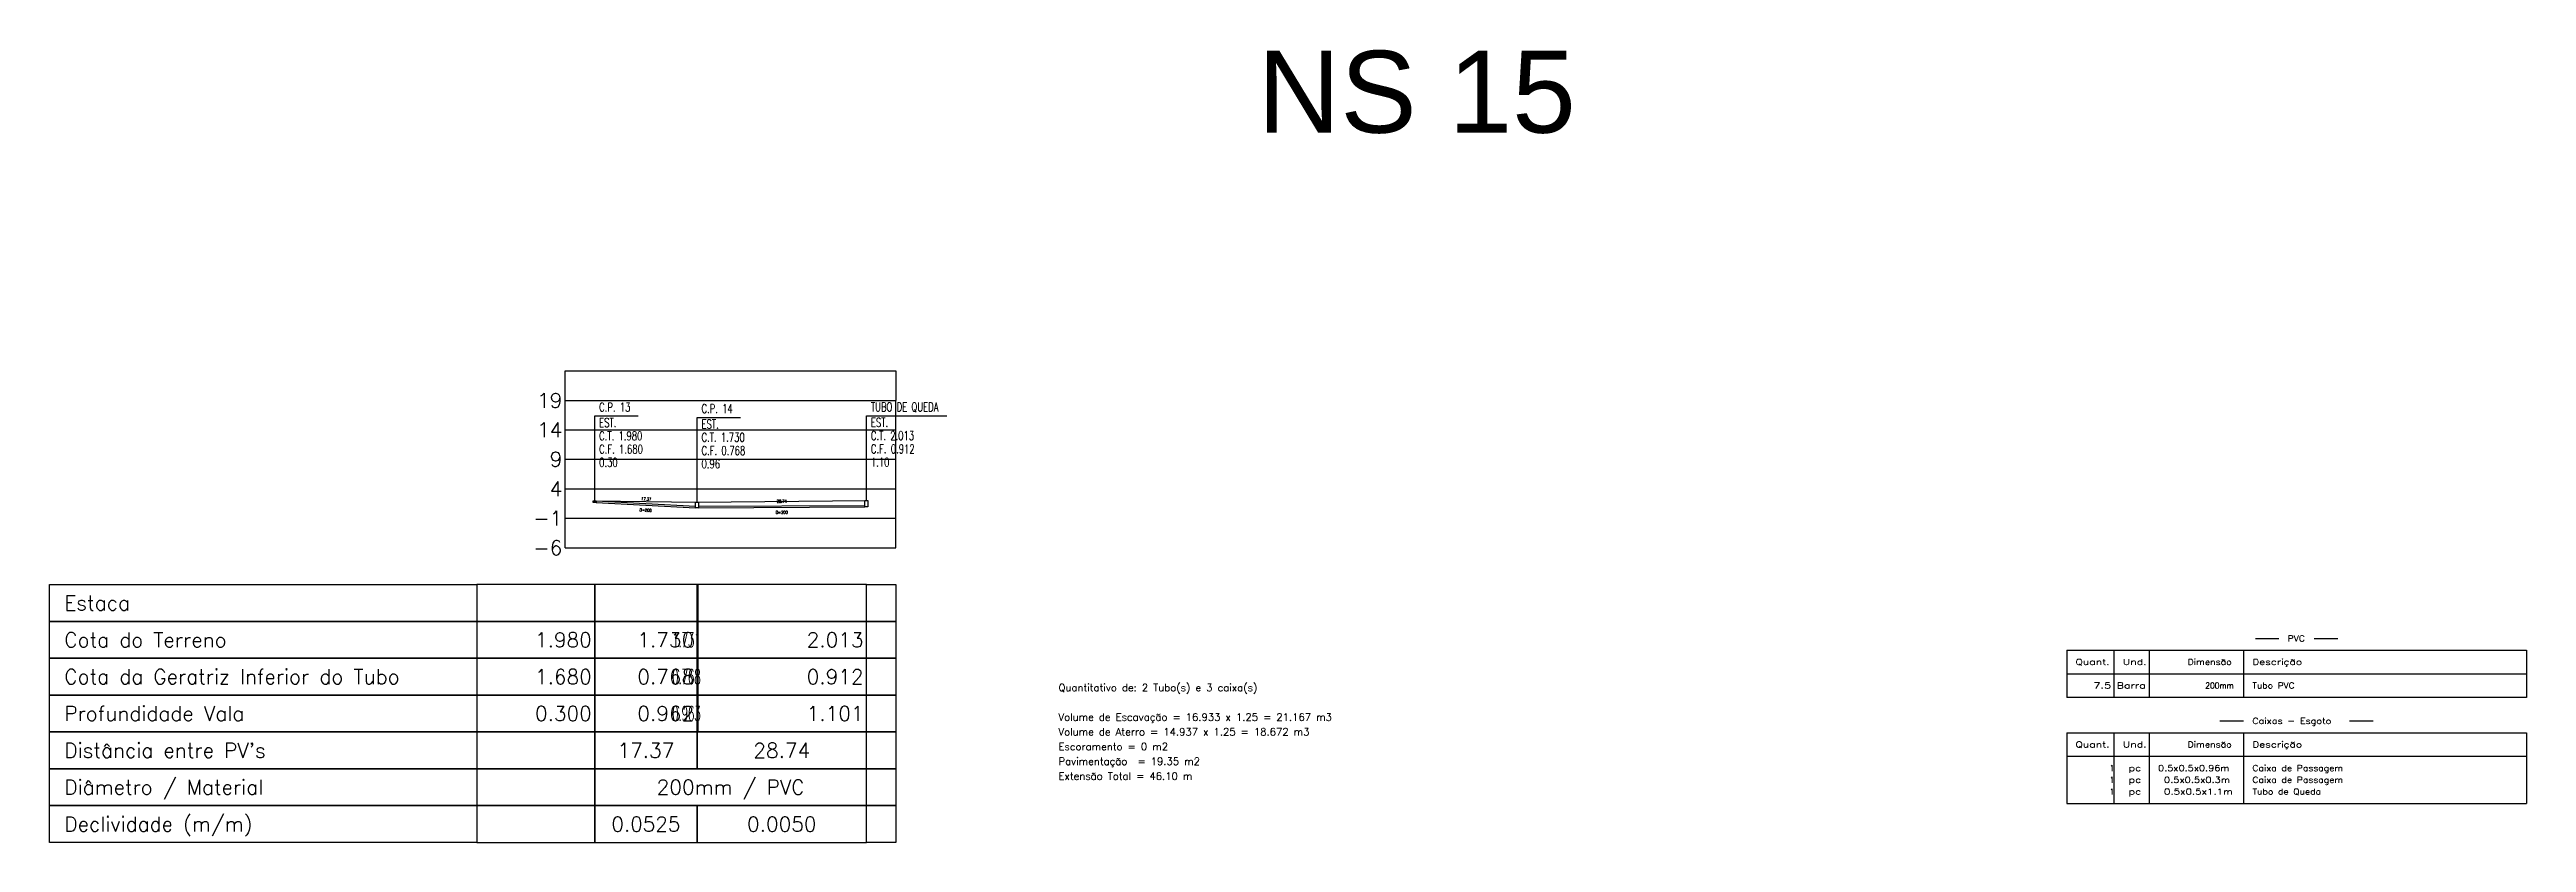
# Model space of a CAD drawing. Extents: x -160 to 364724, y -100 to 7353297.
# Drawn here: x 358947.7 to 359368, y 7351421.2 to 7351555.7 of the extents above; entities that cross this region are included whole.
import ezdxf
from ezdxf.enums import TextEntityAlignment as Align

# ---------------------------------------------------------------- set-up
doc = ezdxf.new("R2010")
doc.units = 0
doc.header["$LTSCALE"] = 5
doc.linetypes.add('LIN0', pattern=[0])
doc.layers.add('INDICAÇÃO', color=4, linetype='LIN0', lineweight=20, true_color=0x00ffff)
for name, color, linetype in [('LISTAGEM_LINHA', 7, 'Continuous'), ('LISTAGEM_TEXTO', 7, 'Continuous'), ('PS_IND_COMPRIMENTO', 7, 'Continuous'), ('PS_IND_DIAMETRO', 7, 'Continuous'), ('PS_IND_FLUXO', 3, 'Continuous'), ('PS_PERFIL_CAIXAS', 7, 'Continuous'), ('PS_PERFIL_COTA_LIN', 7, 'Continuous'), ('PS_PERFIL_COTA_TXT', 5, 'Continuous'), ('PS_PERFIL_GRADE', 8, 'Continuous'), ('PS_PERFIL_TERRENO', 3, 'Continuous'), ('PS_PERFIL_TUBO', 7, 'Continuous'), ('PS_PONTOS_IDENTIFICACAO_LIN', 7, 'Continuous'), ('PS_PONTOS_IDENTIFICACAO_TXT', 7, 'Continuous')]:
    doc.layers.add(name, color=color, linetype=linetype)
doc.styles.add('ROMANS', font='ROMANS.shx', dxfattribs={"height": 2})
doc.styles.get("Standard").update_dxf_attribs({"font": 'arial.ttf'})

msp = doc.modelspace()

# ---------------------------------------------------------------- texts
at = {"layer": 'INDICAÇÃO', "color": 7, "style": 'ROMANS'}
for s, p in [('Quantitativo de: 2 Tubo(s) e 3 caixa(s)', (359118.886, 7351446.808)), ('Volume de Escavação = 16.933 x 1.25 = 21.167 m3', (359118.886, 7351441.808)), ('Volume de Aterro = 14.937 x 1.25 = 18.672 m3', (359118.886, 7351439.308)), ('Escoramento = 0 m2', (359118.886, 7351436.808)), ('Pavimentação  = 19.35 m2', (359118.886, 7351434.308)), ('Extensão Total = 46.10 m', (359118.886, 7351431.808))]:
    msp.add_text(s, height=1.25, dxfattribs=at).set_placement(p)
at = {"layer": 'LISTAGEM_TEXTO'}
msp.add_text('NS 15', height=13.9014, dxfattribs=at).set_placement((359152.681, 7351541.579))
at = {"layer": 'LISTAGEM_TEXTO', "style": 'ROMANS'}
for s, width, p in [('PVC', 1.125, (359327.451, 7351455.29)), ('Quant.', 1.326316, (359291.451, 7351451.29)), ('Und.', 1.354839, (359299.451, 7351451.29)), ('Dimensão', 1.158621, (359310.451, 7351451.29)), ('Descrição', 1.303448, (359321.451, 7351451.29)), ('7.5', 1.431818, (359294.451, 7351447.29)), ('Barra', 1.346154, (359298.451, 7351447.29)), ('200mm', 0.9375, (359313.451, 7351447.29)), ('Tubo PVC', 1.12, (359321.451, 7351447.29)), ('Caixas - Esgoto', 1.184211, (359321.451, 7351441.29)), ('Quant.', 1.326316, (359291.451, 7351437.29)), ('Und.', 1.354839, (359299.451, 7351437.29)), ('Dimensão', 1.158621, (359310.451, 7351437.29)), ('Descrição', 1.303448, (359321.451, 7351437.29)), ('pc', 1.354839, (359300.451, 7351433.29)), ('0.5x0.5x0.96m', 1.207965, (359305.451, 7351433.29)), ('Caixa de Passagem', 1.14791, (359321.451, 7351433.29)), ('pc', 1.354839, (359300.451, 7351431.29)), ('pc', 1.354839, (359300.451, 7351429.29)), ('0.5x0.5x0.3m', 1.223301, (359306.451, 7351431.29)), ('0.5x0.5x1.1m', 1.272727, (359306.451, 7351429.29)), ('Tubo de Queda', 1.1375, (359321.451, 7351429.29)), ('Caixa de Passagem', 1.14791, (359321.451, 7351431.29))]:
    msp.add_text(s, height=1, dxfattribs=dict(at, width=width)).set_placement(p)
for p in [(359297.212, 7351433.29), (359297.212, 7351431.29), (359297.212, 7351429.29)]:
    msp.add_text('1', height=1, dxfattribs=at).set_placement(p)
at = {"layer": 'PS_IND_COMPRIMENTO', "style": 'ROMANS', "width": 0.8}
for s, rotation, p in [('17.37', 356.90503, (359048.935, 7351479.442)), ('28.74', 0.29156, (359071.932, 7351479.059))]:
    msp.add_text(s, height=0.5, rotation=rotation, dxfattribs=at).set_placement(p, align=Align.MIDDLE_CENTER)
at = {"layer": 'PS_IND_DIAMETRO', "style": 'ROMANS', "width": 0.8}
for rotation, p in [(356.90503, (359048.833, 7351477.545)), (0.29156, (359071.941, 7351477.159))]:
    msp.add_text('D=200', height=0.5, rotation=rotation, dxfattribs=at).set_placement(p, align=Align.MIDDLE_CENTER)
at = {"layer": 'PS_PERFIL_COTA_TXT', "style": 'ROMANS'}
for s, p in [('Estaca', (358950.202, 7351461.794)), ('Cota do Terreno', (358950.202, 7351455.544)), ('Cota da Geratriz Inferior do Tubo', (358950.202, 7351449.294)), ('Profundidade Vala', (358950.202, 7351443.044)), ("Distância entre PV's", (358950.202, 7351436.794)), ('Diâmetro / Material', (358950.202, 7351430.544)), ('Declividade (m/m)', (358950.202, 7351424.294))]:
    msp.add_text(s, height=2.5, dxfattribs=at).set_placement(p, align=Align.MIDDLE_LEFT)
for s, p in [('1.980', (359039.702, 7351455.544)), ('1.730', (359057.067, 7351455.544)), ('2.013', (359085.806, 7351455.544)), ('1.680', (359039.702, 7351449.294)), ('0.768', (359057.067, 7351449.294)), ('0.912', (359085.806, 7351449.294)), ('0.300', (359039.702, 7351443.044)), ('0.962', (359057.067, 7351443.044)), ('1.101', (359085.806, 7351443.044))]:
    msp.add_text(s, height=2.5, dxfattribs=at).set_placement(p, align=Align.MIDDLE_RIGHT)
at = {"layer": 'PS_PERFIL_COTA_TXT', "style": 'ROMANS', "width": 0.5}
for s, p in [('1.731', (359058.167, 7351455.544)), ('0.768', (359058.167, 7351449.294)), ('0.963', (359058.167, 7351443.044))]:
    msp.add_text(s, height=2.5, dxfattribs=at).set_placement(p, align=Align.MIDDLE_RIGHT)
at = {"layer": 'PS_PERFIL_COTA_TXT', "style": 'ROMANS'}
for s, p in [('17.37', (359048.884, 7351436.794)), ('28.74', (359071.936, 7351436.794)), ('200mm / PVC', (359063.254, 7351430.544)), ('0.0050', (359071.936, 7351424.294))]:
    msp.add_text(s, height=2.5, dxfattribs=at).set_placement(p, align=Align.MIDDLE_CENTER)
at = {"layer": 'PS_PERFIL_COTA_TXT', "style": 'ROMANS', "width": 0.992295}
msp.add_text('0.0525', height=2.5, dxfattribs=at).set_placement((359048.884, 7351424.294), align=Align.MIDDLE_CENTER)
at = {"layer": 'PS_PONTOS_IDENTIFICACAO_TXT', "style": 'ROMANS', "width": 0.7}
for s, p in [('C.P. 13', (359040.952, 7351494.274)), ('EST. ', (359040.952, 7351491.649)), ('C.P. 14', (359058.317, 7351494.024)), ('EST. ', (359058.317, 7351491.399)), ('TUBO DE QUEDA', (359087.056, 7351494.307)), ('EST. ', (359087.056, 7351491.682)), ('C.T. 1.980', (359040.952, 7351489.399)), ('C.F. 1.680', (359040.952, 7351487.149)), ('C.T. 1.730', (359058.317, 7351489.149)), ('C.F. 0.768', (359058.317, 7351486.899)), ('C.T. 2.013', (359087.056, 7351489.432)), ('C.F. 0.912', (359087.056, 7351487.182)), ('0.30', (359040.952, 7351484.899)), ('0.96', (359058.317, 7351484.649)), ('1.10', (359087.056, 7351484.932))]:
    msp.add_text(s, height=1.5, dxfattribs=at).set_placement(p)

# ---------------------------------------------------------------- blocks, each defined once
blk = doc.blocks.new('*U871')
at = {"layer": 'PS_PERFIL_GRADE', "linetype": 'Continuous'}
for p, q in [((0, 0), (0, 25)), ((0, 25), (56.1, 25)), ((56.1, 0), (56.1, 25)), ((0, 20), (56.1, 20)), ((0, 15), (56.1, 15)), ((0, 10), (56.1, 10)), ((0, 5), (56.1, 5)), ((0, 0), (56.1, 0))]:
    blk.add_line(p, q, dxfattribs=at)
blk.add_lwpolyline([(0, 25), (0, 30), (56.1, 30), (56.1, 25)], dxfattribs=at)
at = {"layer": 'PS_PERFIL_GRADE', "style": 'ROMANS'}
for s, p in [('19', (-0.5, 25)), ('14', (-0.5, 20)), ('9', (-0.5, 15)), ('4', (-0.5, 10)), ('-1', (-0.5, 5)), ('-6', (-0.5, 0))]:
    blk.add_text(s, height=2.5, dxfattribs=at).set_placement(p, align=Align.MIDDLE_RIGHT)

# ---------------------------------------------------------------- linework, layer by layer
at = {"layer": 'LISTAGEM_LINHA'}
for p, q in [((359321.951, 7351455.79), (359325.951, 7351455.79)), ((359331.951, 7351455.79), (359335.951, 7351455.79)), ((359289.951, 7351453.79), (359367.951, 7351453.79)), ((359289.951, 7351453.79), (359289.951, 7351445.789)), ((359297.951, 7351453.79), (359297.951, 7351445.789)), ((359303.951, 7351453.79), (359303.951, 7351445.789)), ((359319.951, 7351453.79), (359319.951, 7351445.789)), ((359367.951, 7351453.79), (359367.951, 7351445.789)), ((359289.951, 7351449.79), (359367.951, 7351449.79)), ((359289.951, 7351445.79), (359367.951, 7351445.79)), ((359315.951, 7351441.79), (359319.951, 7351441.79)), ((359337.951, 7351441.79), (359341.951, 7351441.79)), ((359289.951, 7351439.79), (359367.951, 7351439.79)), ((359289.951, 7351439.79), (359289.951, 7351427.789)), ((359297.951, 7351439.79), (359297.951, 7351427.789)), ((359303.951, 7351439.79), (359303.951, 7351427.789)), ((359319.951, 7351439.79), (359319.951, 7351427.789)), ((359367.951, 7351439.79), (359367.951, 7351427.789)), ((359289.951, 7351435.79), (359367.951, 7351435.79)), ((359289.951, 7351427.79), (359367.951, 7351427.79))]:
    msp.add_line(p, q, dxfattribs=at)
at = {"layer": 'PS_IND_FLUXO'}
for points in [[(359046.388, 7351478.628, 0, 0, 0), (359050.382, 7351478.412, 0.5, 0, 0), (359051.381, 7351478.358, 0, 0, 0)], [(359074.436, 7351478.122, 0, 0, 0), (359070.436, 7351478.102, 0.5, 0, 0), (359069.436, 7351478.097, 0, 0, 0)]]:
    msp.add_lwpolyline(points, format="xyseb", dxfattribs=at)
at = {"layer": 'PS_PERFIL_CAIXAS', "linetype": 'Continuous'}
for points in [[(359039.952, 7351479.149), (359040.452, 7351479.149), (359040.452, 7351478.849), (359039.952, 7351478.849)], [(359057.317, 7351478.899), (359057.817, 7351478.899), (359057.817, 7351477.937), (359057.317, 7351477.937)], [(359086.056, 7351479.182), (359086.556, 7351479.182), (359086.556, 7351478.081), (359086.056, 7351478.081)]]:
    msp.add_lwpolyline(points, close=True, dxfattribs=at)
at = {"layer": 'PS_PERFIL_COTA_LIN', "linetype": 'Continuous'}
for points in [[(359020.202, 7351464.919), (359020.202, 7351458.669), (358947.702, 7351458.669), (358947.702, 7351464.919)], [(359020.202, 7351464.919), (359020.202, 7351458.669), (359040.202, 7351458.669), (359040.202, 7351464.919)], [(359040.202, 7351464.919), (359040.202, 7351458.669), (359057.567, 7351458.669), (359057.567, 7351464.919)], [(359057.567, 7351464.919), (359057.567, 7351458.669), (359057.667, 7351458.669), (359057.667, 7351464.919)], [(359057.667, 7351464.919), (359057.667, 7351458.669), (359086.306, 7351458.669), (359086.306, 7351464.919)], [(359091.306, 7351464.919), (359091.306, 7351458.669), (359086.306, 7351458.669), (359086.306, 7351464.919)], [(359020.202, 7351458.669), (359020.202, 7351452.419), (358947.702, 7351452.419), (358947.702, 7351458.669)], [(359020.202, 7351458.669), (359020.202, 7351452.419), (359040.202, 7351452.419), (359040.202, 7351458.669)], [(359040.202, 7351458.669), (359040.202, 7351452.419), (359057.567, 7351452.419), (359057.567, 7351458.669)], [(359057.567, 7351458.669), (359057.567, 7351452.419), (359057.667, 7351452.419), (359057.667, 7351458.669)], [(359057.667, 7351458.669), (359057.667, 7351452.419), (359086.306, 7351452.419), (359086.306, 7351458.669)], [(359091.306, 7351458.669), (359091.306, 7351452.419), (359086.306, 7351452.419), (359086.306, 7351458.669)], [(359020.202, 7351452.419), (359020.202, 7351446.169), (358947.702, 7351446.169), (358947.702, 7351452.419)], [(359020.202, 7351452.419), (359020.202, 7351446.169), (359040.202, 7351446.169), (359040.202, 7351452.419)], [(359040.202, 7351452.419), (359040.202, 7351446.169), (359057.567, 7351446.169), (359057.567, 7351452.419)], [(359057.567, 7351452.419), (359057.567, 7351446.169), (359057.667, 7351446.169), (359057.667, 7351452.419)], [(359057.667, 7351452.419), (359057.667, 7351446.169), (359086.306, 7351446.169), (359086.306, 7351452.419)], [(359091.306, 7351452.419), (359091.306, 7351446.169), (359086.306, 7351446.169), (359086.306, 7351452.419)], [(359020.202, 7351446.169), (359020.202, 7351439.919), (358947.702, 7351439.919), (358947.702, 7351446.169)], [(359020.202, 7351446.169), (359020.202, 7351439.919), (359040.202, 7351439.919), (359040.202, 7351446.169)], [(359040.202, 7351446.169), (359040.202, 7351439.919), (359057.567, 7351439.919), (359057.567, 7351446.169)], [(359057.567, 7351446.169), (359057.567, 7351439.919), (359057.667, 7351439.919), (359057.667, 7351446.169)], [(359057.667, 7351446.169), (359057.667, 7351439.919), (359086.306, 7351439.919), (359086.306, 7351446.169)], [(359091.306, 7351446.169), (359091.306, 7351439.919), (359086.306, 7351439.919), (359086.306, 7351446.169)], [(359020.202, 7351439.919), (359020.202, 7351433.669), (358947.702, 7351433.669), (358947.702, 7351439.919)], [(359020.202, 7351439.919), (359020.202, 7351433.669), (359040.202, 7351433.669), (359040.202, 7351439.919)], [(359040.202, 7351439.919), (359040.202, 7351433.669), (359057.567, 7351433.669), (359057.567, 7351439.919)], [(359057.567, 7351439.919), (359057.567, 7351433.669), (359086.306, 7351433.669), (359086.306, 7351439.919)], [(359091.306, 7351439.919), (359091.306, 7351433.669), (359086.306, 7351433.669), (359086.306, 7351439.919)], [(359020.202, 7351433.669), (359020.202, 7351427.419), (358947.702, 7351427.419), (358947.702, 7351433.669)], [(359020.202, 7351433.669), (359020.202, 7351427.419), (359040.202, 7351427.419), (359040.202, 7351433.669)], [(359040.202, 7351433.669), (359040.202, 7351427.419), (359086.306, 7351427.419), (359086.306, 7351433.669)], [(359091.306, 7351433.669), (359091.306, 7351427.419), (359086.306, 7351427.419), (359086.306, 7351433.669)], [(359020.202, 7351427.419), (359020.202, 7351421.169), (358947.702, 7351421.169), (358947.702, 7351427.419)], [(359020.202, 7351427.419), (359020.202, 7351421.169), (359040.202, 7351421.169), (359040.202, 7351427.419)], [(359040.202, 7351427.419), (359040.202, 7351421.169), (359057.567, 7351421.169), (359057.567, 7351427.419)], [(359057.567, 7351427.419), (359057.567, 7351421.169), (359086.306, 7351421.169), (359086.306, 7351427.419)], [(359091.306, 7351427.419), (359091.306, 7351421.169), (359086.306, 7351421.169), (359086.306, 7351427.419)]]:
    msp.add_lwpolyline(points, close=True, dxfattribs=at)
for points in [[(359040.202, 7351439.919), (359057.567, 7351439.919)], [(359057.667, 7351439.919), (359086.306, 7351439.919)], [(359020.202, 7351433.669), (359040.202, 7351433.669)], [(359040.202, 7351433.669), (359057.567, 7351433.669)], [(359040.202, 7351433.669), (359057.567, 7351433.669)], [(359057.667, 7351433.669), (359086.306, 7351433.669)], [(359057.667, 7351433.669), (359086.306, 7351433.669)], [(359020.202, 7351427.419), (359040.202, 7351427.419)], [(359040.202, 7351427.419), (359057.567, 7351427.419)], [(359040.202, 7351427.419), (359057.567, 7351427.419)], [(359057.667, 7351427.419), (359086.306, 7351427.419)], [(359057.667, 7351427.419), (359086.306, 7351427.419)], [(359040.202, 7351421.169), (359057.567, 7351421.169)], [(359057.667, 7351421.169), (359086.306, 7351421.169)]]:
    msp.add_lwpolyline(points, dxfattribs=at)
at = {"layer": 'PS_PERFIL_TERRENO', "linetype": 'Continuous'}
msp.add_lwpolyline([(359040.202, 7351479.149), (359057.567, 7351478.899), (359086.306, 7351479.182)], dxfattribs=at)
at = {"layer": 'PS_PERFIL_TUBO', "linetype": 'Continuous'}
for points in [[(359040.452, 7351478.849), (359057.317, 7351477.937), (359057.317, 7351478.137), (359040.452, 7351479.049)], [(359057.817, 7351477.937), (359086.056, 7351478.081), (359086.056, 7351478.281), (359057.817, 7351478.137)]]:
    msp.add_lwpolyline(points, close=True, dxfattribs=at)
at = {"layer": 'PS_PONTOS_IDENTIFICACAO_LIN', "linetype": 'Continuous'}
for points in [[(359040.202, 7351479.149), (359040.202, 7351493.524), (359047.552, 7351493.524)], [(359057.567, 7351478.899), (359057.567, 7351493.274), (359064.917, 7351493.274)], [(359086.306, 7351479.182), (359086.306, 7351493.557), (359099.956, 7351493.557)]]:
    msp.add_lwpolyline(points, dxfattribs=at)

# ---------------------------------------------------------------- block references
at = {"layer": 'PS_PERFIL_GRADE'}
msp.add_blockref('*U871', (359035.202, 7351471.169), dxfattribs=at)

msp.set_redraw_order([(e.dxf.handle, doc.entitydb.next_handle()) for e in msp.query("TEXT MTEXT ATTDEF DIMENSION ARC_DIMENSION")])  # texts and dimensions are drawn at this point

doc.saveas('drawing.dxf')
